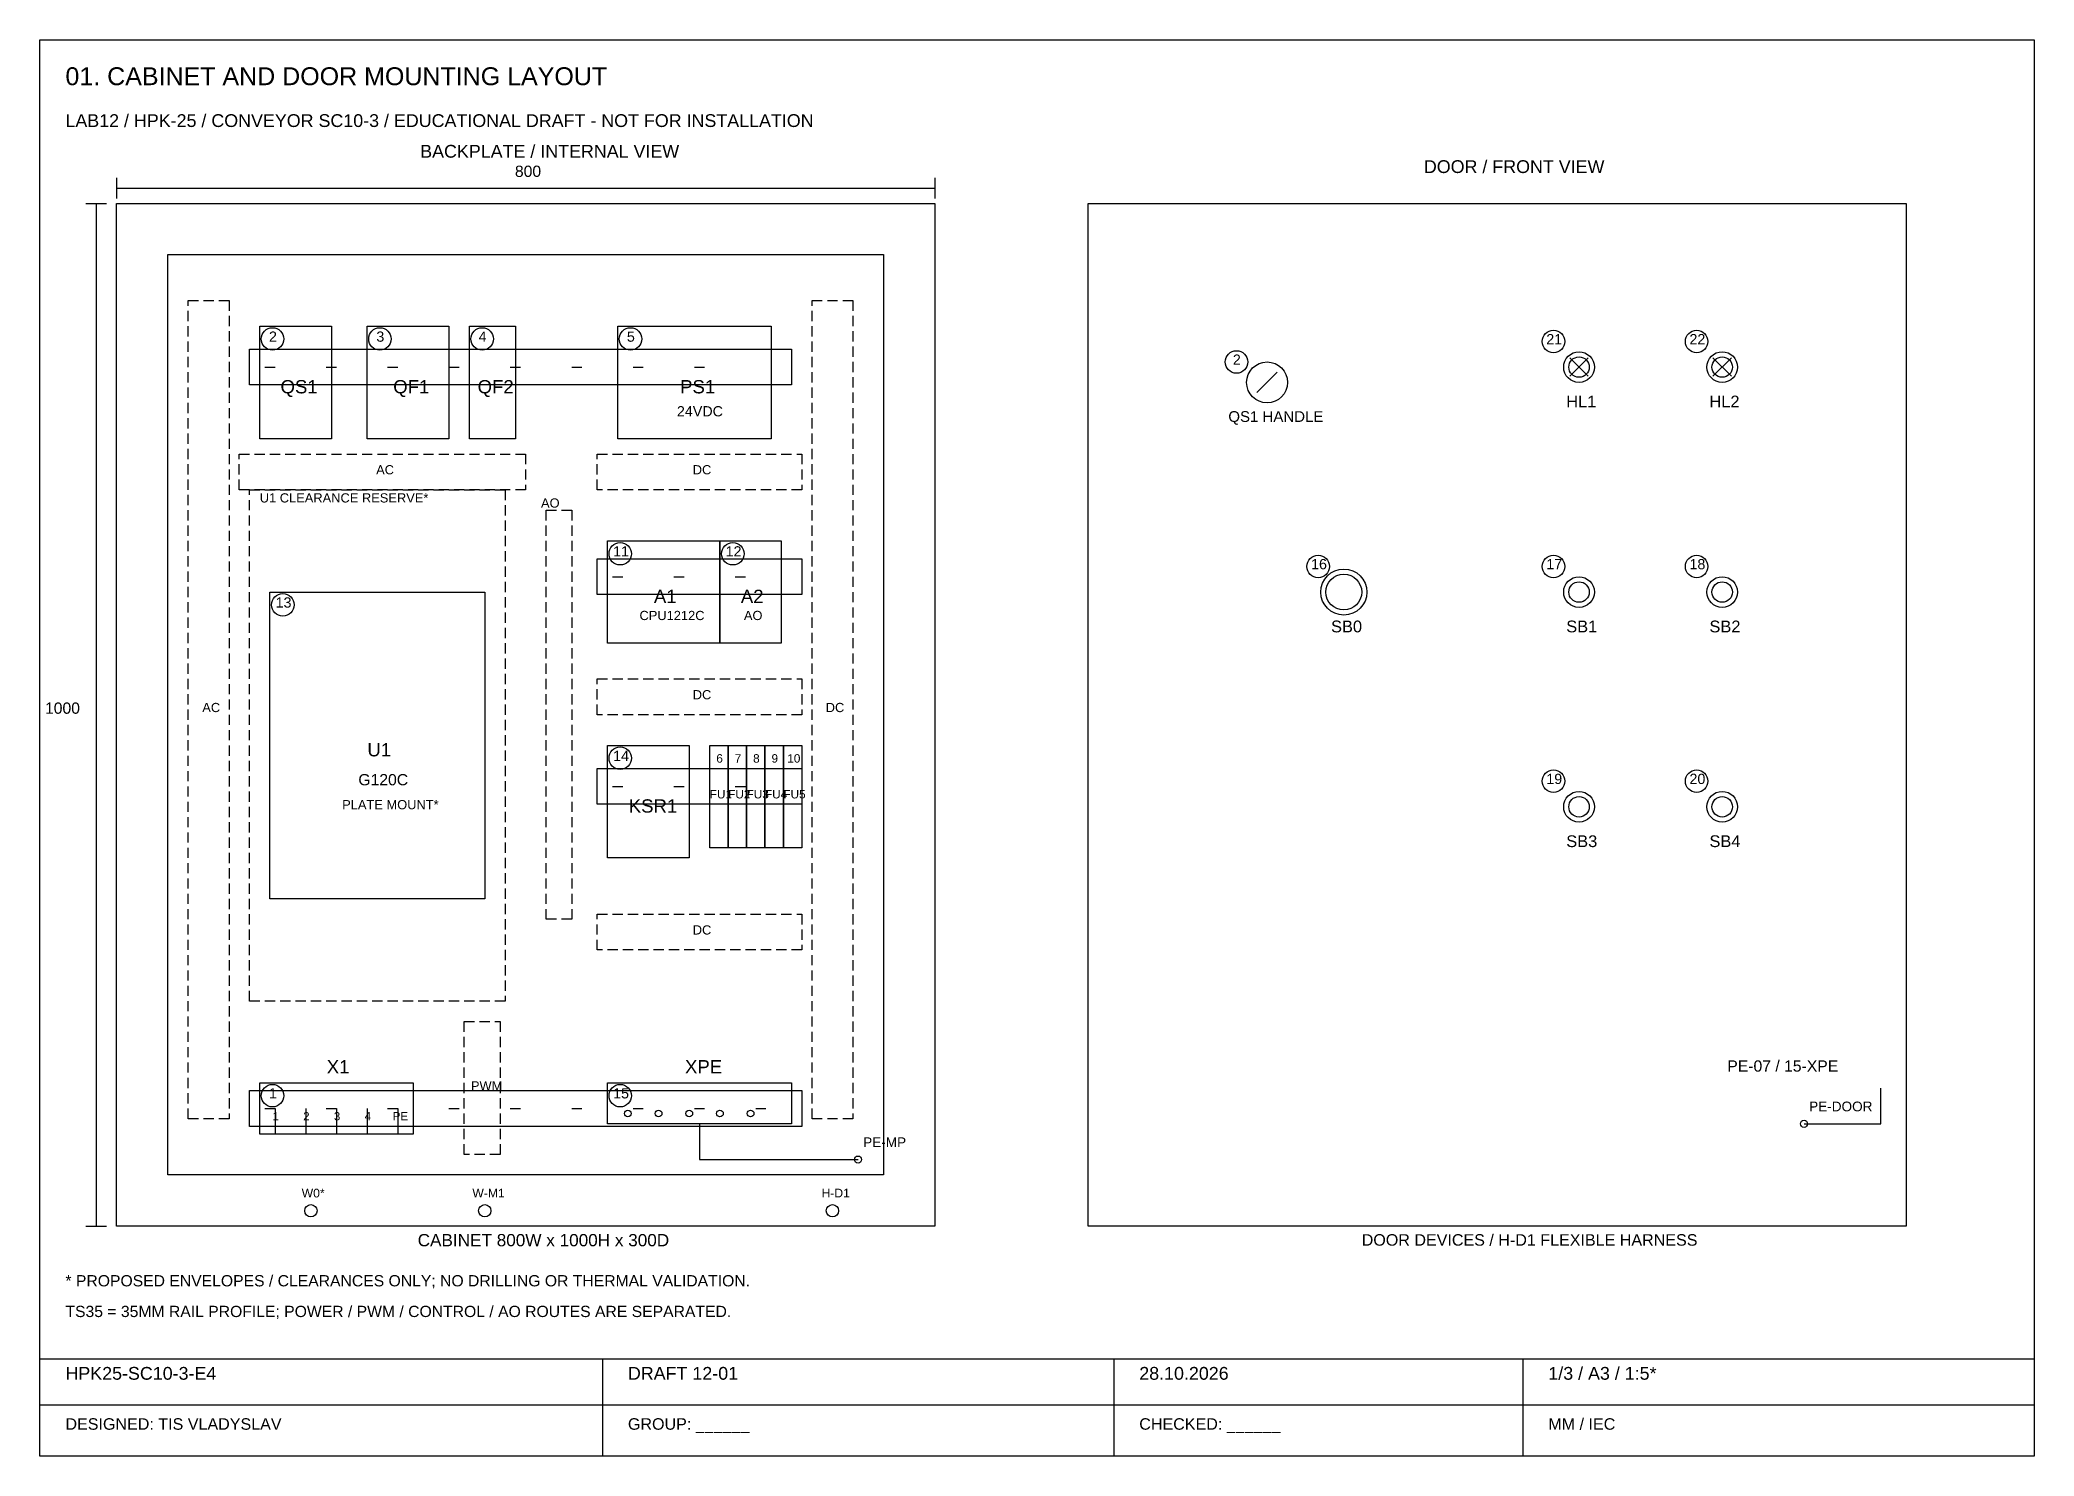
# Model space of a CAD drawing. Header units: millimetres. Extents: x 100 to 6450, y 50 to 1435.
# Drawn here: x 100 to 2050, y 50 to 1435 of the extents above; entities that cross this region are included whole.
import ezdxf

# ---------------------------------------------------------------- set-up
doc = ezdxf.new("R2010")
doc.units = ezdxf.units.MM
doc.linetypes.add('DASH', pattern=[15, 10, -5])
for name, color, linetype in [('DEVICE', 7, 'Continuous'), ('FRAME', 8, 'Continuous'), ('MECH', 8, 'Continuous'), ('RESERVE', 8, 'Continuous'), ('TEXT', 7, 'Continuous'), ('WIRE', 2, 'Continuous')]:
    doc.layers.add(name, color=color, linetype=linetype)
doc.styles.add('TEXT_STD', font='Arial.ttf')

msp = doc.modelspace()

# ---------------------------------------------------------------- texts
at = {"layer": 'TEXT', "style": 'TEXT_STD'}
for s, height, p in [('01. CABINET AND DOOR MOUNTING LAYOUT', 17.5, (125, 1390.7)), ('LAB12 / HPK-25 / CONVEYOR SC10-3 / EDUCATIONAL DRAFT - NOT FOR INSTALLATION', 12.5, (125, 1349.8)), ('BACKPLATE / INTERNAL VIEW', 12.5, (471.9, 1319.8)), ('800', 11, (564.5, 1301)), ('DOOR / FRONT VIEW', 12.5, (1453.3, 1304.8)), ('2', 10, (324, 1139.8)), ('3', 10, (429, 1139.8)), ('4', 10, (529, 1139.8)), ('5', 10, (674, 1139.8)), ('21', 10, (1573, 1137.3)), ('22', 10, (1713, 1137.3)), ('2', 10, (1266.5, 1117.3)), ('QS1', 13, (335.3, 1089.3)), ('QF1', 13, (445.5, 1089.3)), ('QF2', 13, (528, 1089.3)), ('PS1', 13, (726, 1089.3)), ('24VDC', 10, (722.9, 1066.8)), ('HL1', 11.5, (1592.5, 1075.6)), ('HL2', 11.5, (1732.5, 1075.6)), ('QS1 HANDLE', 10.5, (1262.1, 1061.4)), ('AC', 9, (428.8, 1010.1)), ('DC', 9, (738.4, 1010.1)), ('U1 CLEARANCE RESERVE*', 9, (315, 982.6)), ('AO', 9, (590, 977.6)), ('11', 10, (660.5, 929.8)), ('12', 10, (770.5, 929.8)), ('16', 10, (1343, 917.3)), ('17', 10, (1573, 917.3)), ('18', 10, (1713, 917.3)), ('A1', 13, (700.4, 884.3)), ('A2', 13, (785.4, 884.3)), ('13', 10, (330.5, 879.8)), ('CPU1212C', 9, (686.3, 867.6)), ('AO', 9, (788.4, 867.6)), ('SB0', 11.5, (1362.5, 855.6)), ('SB1', 11.5, (1592.5, 855.6)), ('SB2', 11.5, (1732.5, 855.6)), ('1000', 11, (105, 776)), ('AC', 9, (258.8, 777.6)), ('DC', 9, (738.4, 790.1)), ('DC', 9, (868.4, 777.6)), ('U1', 13, (420.2, 734.3)), ('14', 10, (660.5, 729.8)), ('6', 8.25, (761.4, 728.2)), ('7', 8.25, (779.4, 728.2)), ('8', 8.25, (797.4, 728.2)), ('9', 8.25, (815.4, 728.2)), ('10', 8.25, (830.8, 728.2)), ('G120C', 11, (411.4, 706)), ('19', 10, (1573, 707.3)), ('20', 10, (1713, 707.3)), ('PLATE MOUNT*', 9, (395.6, 682.6)), ('KSR1', 13, (675.8, 679.3)), ('FU1', 8.25, (755, 693.2)), ('FU2', 8.25, (773, 693.2)), ('FU3', 8.25, (791, 693.2)), ('FU4', 8.25, (809, 693.2)), ('FU5', 8.25, (827, 693.2)), ('SB3', 11.5, (1592.5, 645.6)), ('SB4', 11.5, (1732.5, 645.6)), ('DC', 9, (738.4, 560.1)), ('X1', 13, (380.5, 424.3)), ('XPE', 13, (730.8, 424.3)), ('PE-07 / 15-XPE', 11, (1750, 426)), ('1', 10, (324, 399.8)), ('PWM', 9, (521.5, 407.6)), ('15', 10, (660.5, 399.8)), ('PE-DOOR', 9.5, (1830, 387.2)), ('1', 8, (327.5, 378.4)), ('2', 8, (357.5, 378.4)), ('3', 8, (387.5, 378.4)), ('4', 8, (417.5, 378.4)), ('PE', 8, (445.1, 378.4)), ('PE-MP', 9.5, (905, 352.2)), ('W0*', 8.5, (356, 303)), ('W-M1', 8.5, (522.9, 303)), ('H-D1', 8.5, (864.3, 303)), ('CABINET 800W x 1000H x 300D', 12, (469.4, 255.2)), ('DOOR DEVICES / H-D1 FLEXIBLE HARNESS', 11.25, (1392.5, 255.8)), ('* PROPOSED ENVELOPES / CLEARANCES ONLY; NO DRILLING OR THERMAL VALIDATION.', 11, (125, 216)), ('TS35 = 35MM RAIL PROFILE; POWER / PWM / CONTROL / AO ROUTES ARE SEPARATED.', 11, (125, 186)), ('HPK25-SC10-3-E4', 12.5, (125, 124.7)), ('DRAFT 12-01', 12.5, (675, 124.7)), ('28.10.2026', 12.5, (1175, 124.7)), ('1/3 / A3 / 1:5*', 12.5, (1575, 124.7)), ('DESIGNED: TIS VLADYSLAV', 11.25, (125, 75.8)), ('GROUP: ______', 11.25, (675, 75.8)), ('CHECKED: ______', 11.25, (1175, 75.8)), ('MM / IEC', 11.25, (1575, 75.8))]:
    msp.add_text(s, height=height, dxfattribs=at).set_placement(p)

# ---------------------------------------------------------------- linework, layer by layer
at = {"layer": 'DEVICE'}
for p, q in [((175, 1275), (975, 1275)), ((175, 275), (175, 1275)), ((975, 1275), (975, 275)), ((1125, 1275), (1925, 1275)), ((1125, 275), (1125, 1275)), ((1925, 1275), (1925, 275)), ((315, 1155), (385, 1155)), ((315, 1045), (315, 1155)), ((385, 1155), (385, 1045)), ((420, 1155), (500, 1155)), ((420, 1045), (420, 1155)), ((500, 1155), (500, 1045)), ((520, 1155), (565, 1155)), ((520, 1045), (520, 1155)), ((565, 1155), (565, 1045)), ((665, 1155), (815, 1155)), ((665, 1045), (665, 1155)), ((815, 1155), (815, 1045)), ((1596, 1124), (1614, 1106)), ((1596, 1106), (1614, 1124)), ((1736, 1124), (1754, 1106)), ((1736, 1106), (1754, 1124)), ((1290, 1090), (1310, 1110)), ((385, 1045), (315, 1045)), ((500, 1045), (420, 1045)), ((565, 1045), (520, 1045)), ((815, 1045), (665, 1045)), ((655, 945), (765, 945)), ((655, 845), (655, 945)), ((765, 945), (765, 845)), ((765, 945), (825, 945)), ((765, 845), (765, 945)), ((825, 945), (825, 845)), ((325, 895), (535, 895)), ((325, 595), (325, 895)), ((535, 895), (535, 595)), ((765, 845), (655, 845)), ((825, 845), (765, 845)), ((655, 745), (735, 745)), ((655, 635), (655, 745)), ((735, 745), (735, 635)), ((755, 745), (773, 745)), ((755, 645), (755, 745)), ((773, 745), (773, 645)), ((773, 745), (791, 745)), ((773, 645), (773, 745)), ((791, 745), (791, 645)), ((791, 745), (809, 745)), ((791, 645), (791, 745)), ((809, 745), (809, 645)), ((809, 745), (827, 745)), ((809, 645), (809, 745)), ((827, 745), (827, 645)), ((827, 745), (845, 745)), ((827, 645), (827, 745)), ((845, 745), (845, 645)), ((773, 645), (755, 645)), ((791, 645), (773, 645)), ((809, 645), (791, 645)), ((827, 645), (809, 645)), ((845, 645), (827, 645)), ((735, 635), (655, 635)), ((535, 595), (325, 595)), ((315, 415), (465, 415)), ((315, 365), (315, 415)), ((465, 415), (465, 365)), ((655, 415), (835, 415)), ((655, 375), (655, 415)), ((835, 415), (835, 375)), ((835, 375), (655, 375)), ((465, 365), (315, 365)), ((975, 275), (175, 275)), ((1925, 275), (1125, 275))]:
    msp.add_line(p, q, dxfattribs=at)
for centre, radius in [((327.5, 1142.5), 11), ((432.5, 1142.5), 11), ((532.5, 1142.5), 11), ((677.5, 1142.5), 11), ((1580, 1140), 11), ((1720, 1140), 11), ((1270, 1120), 11), ((1300, 1100), 20), ((1605, 1115), 15), ((1605, 1115), 10), ((1745, 1115), 15), ((1745, 1115), 10), ((667.5, 932.5), 11), ((777.5, 932.5), 11), ((1350, 920), 11), ((1375, 895), 22.5), ((1580, 920), 11), ((1720, 920), 11), ((1375, 895), 17.5), ((1605, 895), 15), ((1605, 895), 10), ((1745, 895), 15), ((1745, 895), 10), ((337.5, 882.5), 11), ((667.5, 732.5), 11), ((1580, 710), 11), ((1720, 710), 11), ((1605, 685), 15), ((1605, 685), 10), ((1745, 685), 15), ((1745, 685), 10), ((327.5, 402.5), 11), ((667.5, 402.5), 11), ((675, 385), 3.25), ((705, 385), 3.25), ((735, 385), 3.25), ((765, 385), 3.25), ((795, 385), 3.25), ((1825, 375), 3.5), ((900, 340), 3.5)]:
    msp.add_circle(centre, radius, dxfattribs=at)
at = {"layer": 'FRAME'}
for p, q in [((100, 1435), (2050, 1435)), ((100, 50), (100, 1435)), ((2050, 1435), (2050, 50)), ((100, 145), (2050, 145)), ((650, 145), (650, 50)), ((1150, 145), (1150, 50)), ((1550, 145), (1550, 50)), ((100, 100), (2050, 100)), ((2050, 50), (100, 50))]:
    msp.add_line(p, q, dxfattribs=at)
at = {"layer": 'MECH'}
for p, q in [((175, 1300), (175, 1280)), ((175, 1290), (975, 1290)), ((975, 1300), (975, 1280)), ((145, 1275), (165, 1275)), ((155, 1275), (155, 275)), ((225, 1225), (925, 1225)), ((225, 325), (225, 1225)), ((925, 1225), (925, 325)), ((305, 1132.5), (835, 1132.5)), ((305, 1097.5), (305, 1132.5)), ((835, 1132.5), (835, 1097.5)), ((320, 1115), (330, 1115)), ((380, 1115), (390, 1115)), ((440, 1115), (450, 1115)), ((500, 1115), (510, 1115)), ((560, 1115), (570, 1115)), ((620, 1115), (630, 1115)), ((680, 1115), (690, 1115)), ((740, 1115), (750, 1115)), ((835, 1097.5), (305, 1097.5)), ((645, 927.5), (845, 927.5)), ((645, 892.5), (645, 927.5)), ((845, 927.5), (845, 892.5)), ((660, 910), (670, 910)), ((720, 910), (730, 910)), ((780, 910), (790, 910)), ((845, 892.5), (645, 892.5)), ((645, 722.5), (845, 722.5)), ((645, 687.5), (645, 722.5)), ((845, 722.5), (845, 687.5)), ((660, 705), (670, 705)), ((720, 705), (730, 705)), ((780, 705), (790, 705)), ((845, 687.5), (645, 687.5)), ((305, 407.5), (845, 407.5)), ((305, 372.5), (305, 407.5)), ((320, 390), (330, 390)), ((330, 390), (330, 365)), ((360, 390), (360, 365)), ((380, 390), (390, 390)), ((390, 390), (390, 365)), ((420, 390), (420, 365)), ((440, 390), (450, 390)), ((450, 390), (450, 365)), ((500, 390), (510, 390)), ((560, 390), (570, 390)), ((620, 390), (630, 390)), ((680, 390), (690, 390)), ((740, 390), (750, 390)), ((800, 390), (810, 390)), ((845, 407.5), (845, 372.5)), ((845, 372.5), (305, 372.5)), ((925, 325), (225, 325)), ((145, 275), (165, 275))]:
    msp.add_line(p, q, dxfattribs=at)
at = {"layer": 'MECH', "linetype": 'DASH'}
for p, q in [((245, 1180), (285, 1180)), ((245, 380), (245, 1180)), ((285, 1180), (285, 380)), ((855, 1180), (895, 1180)), ((855, 380), (855, 1180)), ((895, 1180), (895, 380)), ((295, 1030), (575, 1030)), ((295, 995), (295, 1030)), ((575, 1030), (575, 995)), ((645, 1030), (845, 1030)), ((645, 995), (645, 1030)), ((845, 1030), (845, 995)), ((575, 995), (295, 995)), ((845, 995), (645, 995)), ((595, 975), (620, 975)), ((595, 575), (595, 975)), ((620, 975), (620, 575)), ((645, 810), (845, 810)), ((645, 775), (645, 810)), ((845, 810), (845, 775)), ((845, 775), (645, 775)), ((620, 575), (595, 575)), ((645, 580), (845, 580)), ((645, 545), (645, 580)), ((845, 580), (845, 545)), ((845, 545), (645, 545)), ((515, 475), (550, 475)), ((515, 345), (515, 475)), ((550, 475), (550, 345)), ((285, 380), (245, 380)), ((895, 380), (855, 380)), ((550, 345), (515, 345))]:
    msp.add_line(p, q, dxfattribs=at)
at = {"layer": 'MECH'}
for centre in [(365, 290), (535, 290), (875, 290)]:
    msp.add_circle(centre, 6, dxfattribs=at)
at = {"layer": 'RESERVE', "linetype": 'DASH'}
for p, q in [((305, 995), (555, 995)), ((305, 495), (305, 995)), ((555, 995), (555, 495)), ((555, 495), (305, 495))]:
    msp.add_line(p, q, dxfattribs=at)
at = {"layer": 'WIRE'}
for p, q in [((1900, 375), (1900, 410)), ((745, 375), (745, 340)), ((1825, 375), (1900, 375)), ((745, 340), (900, 340))]:
    msp.add_line(p, q, dxfattribs=at)

msp.set_redraw_order([(e.dxf.handle, doc.entitydb.next_handle()) for e in msp.query("TEXT MTEXT ATTDEF DIMENSION ARC_DIMENSION")])  # texts and dimensions are drawn at this point

doc.saveas('drawing.dxf')
